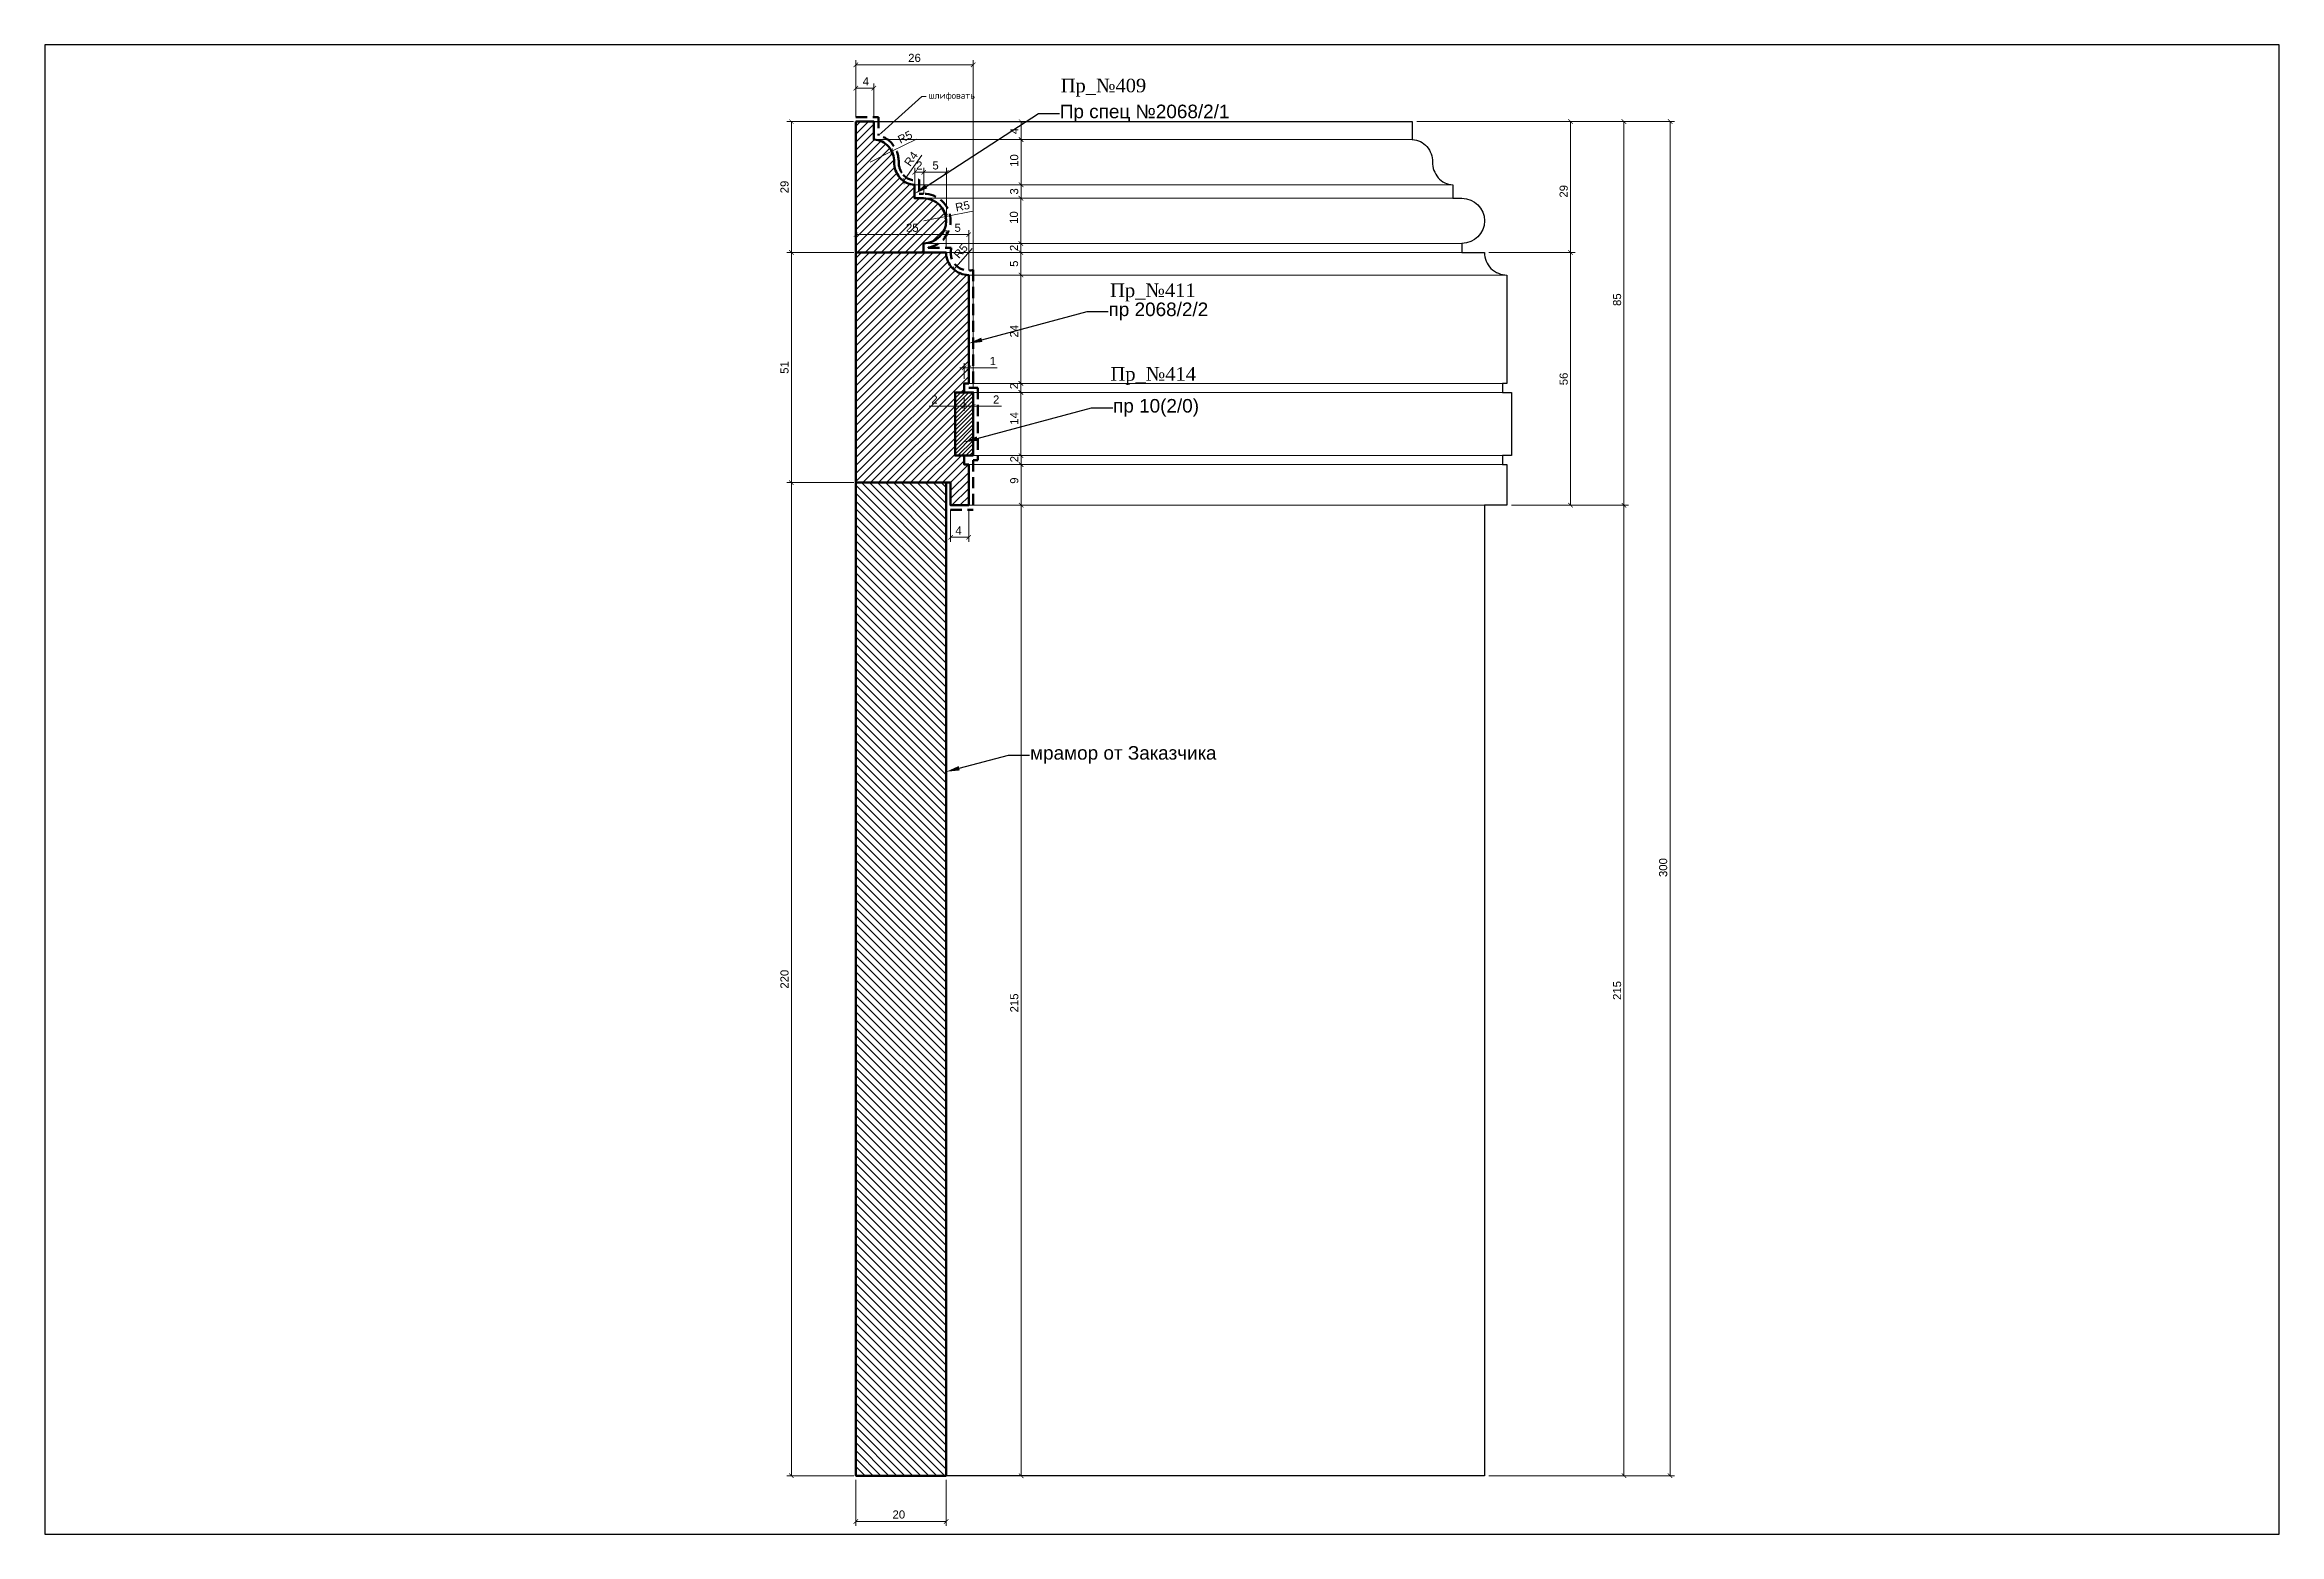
# Model space of a CAD drawing. Header units: inches. Extents: x 232 to 727, y -715 to -385.
import ezdxf
from ezdxf import colors
from ezdxf.entities.mleader import LeaderData, LeaderLine
from ezdxf.math import Vec2, Vec3

# ---------------------------------------------------------------- set-up
doc = ezdxf.new("R2010")
doc.units = ezdxf.units.IN
doc.header["$MEASUREMENT"] = 0
doc.linetypes.add('HIDDEN', pattern=[0.375, 0.25, -0.125])
doc.layers.add('Outside panel', color=7, linetype='Continuous', lineweight=18, true_color=0x7f5e57)
for name, color, linetype, lineweight in [('линия 15', 7, 'Continuous', 15), ('линия 50', 1, 'Continuous', 140), ('служебный слой РАЗМЕРЫ', 7, 'Continuous', 9)]:
    doc.layers.add(name, color=color, linetype=linetype, lineweight=lineweight)
doc.layers.add('размеры в модели', color=7, linetype='Continuous')
doc.styles.add('ELECT', font='times.ttf')
doc.styles.get("Standard").update_dxf_attribs({"font": 'arial.ttf'})
doc.styles.add('ЕСКД профили текст', font='isocpeur.ttf')
doc.dimstyles.new('M_1', dxfattribs={"dimtxt": 1.8, "dimasz": 1, "dimexe": 1, "dimexo": 1, "dimgap": 0.6, "dimtad": 1, "dimdec": 0, "dimdsep": 46, "dimtxsty": 'Standard', "dimblk": 'ARCHTICK', "dimcen": -5, "dimclrd": 7, "dimclre": 7, "dimclrt": 7, "dimadec": 0, "dimazin": 0, "dimtfac": 1, "dimtdec": 0, "dimtmove": 0, "dimatfit": 3, "dimfxl": 1, "dimtolj": 1, "dimtzin": 0, "dimlwd": 5, "dimlwe": 5, "dimarcsym": 0})
pattern_1 = [(45, (-314291.2878, 93901.4679), (-0.8838834765, 0.8838834765), [])]

msp = doc.modelspace()

# ---------------------------------------------------------------- texts
at = {"color": 5, "ltscale": 1000, "style": 'ELECT'}
for s, p in [('Пр_№409', (457.28, -395.15, 6217.22)), ('Пр_№411', (468.23, -440.51, 6217.22)), ('Пр_№414', (468.31, -459.03, 6217.22))]:
    msp.add_text(s, height=3, dxfattribs=at).set_placement(p)

# ---------------------------------------------------------------- blocks, each defined once
blk = doc.blocks.new('_ArchTick')
at = {"color": 0, "linetype": 'ByBlock', "const_width": 0.15}
blk.add_lwpolyline([(-0.5, -0.5), (0.5, 0.5)], dxfattribs=at)
blk = doc.blocks.new('*D36')
at = {"layer": 'Defpoints', "color": 0, "ltscale": 1000, "transparency": 16777216}
for p in [(411.89, -426.69), (411.89, -430.63), (436.89, -435.63)]:
    blk.add_point(p, dxfattribs=at)
at = {"layer": 'линия 15', "color": 7, "lineweight": 5, "ltscale": 1000, "transparency": 16777216}
for p, q in [((411.89, -429.63), (411.89, -425.69)), ((436.89, -434.63), (436.89, -425.69)), ((436.89, -426.69), (411.89, -426.69))]:
    blk.add_line(p, q, dxfattribs=at)
at = {"layer": 'линия 15', "color": 7, "lineweight": 5, "ltscale": 1000, "transparency": 16777216, "rotation": 180}
blk.add_blockref('_ArchTick', (411.89, -426.69), dxfattribs=at)
at = {"layer": 'линия 15', "color": 7, "lineweight": 5, "ltscale": 1000, "transparency": 16777216}
blk.add_blockref('_ArchTick', (436.89, -426.69), dxfattribs=at)
at = {"layer": 'линия 15', "color": 7, "ltscale": 1000, "transparency": 16777216, "insert": (424.39, -425.17), "char_height": 1.8, "attachment_point": 5}
blk.add_mtext('\\A1;25', dxfattribs=at)
blk = doc.blocks.new('*D35')
at = {"layer": 'Defpoints', "color": 0, "ltscale": 1000, "transparency": 16777216}
for p in [(436.89, -426.69), (431.89, -430.66), (436.89, -435.63)]:
    blk.add_point(p, dxfattribs=at)
at = {"layer": 'линия 15', "color": 7, "lineweight": 5, "ltscale": 1000, "transparency": 16777216}
for p, q in [((431.89, -429.66), (431.89, -425.69)), ((436.89, -434.63), (436.89, -425.69)), ((431.89, -426.69), (436.89, -426.69))]:
    blk.add_line(p, q, dxfattribs=at)
at = {"layer": 'линия 15', "color": 7, "lineweight": 5, "ltscale": 1000, "transparency": 16777216, "rotation": 180}
blk.add_blockref('_ArchTick', (431.89, -426.69), dxfattribs=at)
at = {"layer": 'линия 15', "color": 7, "lineweight": 5, "ltscale": 1000, "transparency": 16777216}
blk.add_blockref('_ArchTick', (436.89, -426.69), dxfattribs=at)
at = {"layer": 'линия 15', "color": 7, "ltscale": 1000, "transparency": 16777216, "insert": (434.44, -425.17), "char_height": 1.8, "attachment_point": 5}
blk.add_mtext('\\A1;5', dxfattribs=at)
blk = doc.blocks.new('*D34')
at = {"layer": 'Defpoints', "color": 0, "ltscale": 1000, "transparency": 16777216}
for p in [(435.89, -459.63), (436.89, -456.19), (436.89, -459.63)]:
    blk.add_point(p, dxfattribs=at)
at = {"layer": 'линия 15', "color": 7, "lineweight": 5, "ltscale": 1000, "transparency": 16777216}
for p, q in [((435.89, -458.63), (435.89, -455.19)), ((436.89, -458.63), (436.89, -455.19)), ((435.89, -456.19), (434.89, -456.19)), ((435.89, -456.19), (436.89, -456.19)), ((436.89, -456.19), (443.16, -456.19))]:
    blk.add_line(p, q, dxfattribs=at)
blk.add_blockref('_ArchTick', (435.89, -456.19), dxfattribs=at)
at = {"layer": 'линия 15', "color": 7, "lineweight": 5, "ltscale": 1000, "transparency": 16777216, "rotation": 180}
blk.add_blockref('_ArchTick', (436.89, -456.19), dxfattribs=at)
at = {"layer": 'линия 15', "color": 7, "ltscale": 1000, "transparency": 16777216, "insert": (442.23, -454.68), "char_height": 1.8, "attachment_point": 5}
blk.add_mtext('\\A1;1', dxfattribs=at)
blk = doc.blocks.new('*D33')
at = {"layer": 'Defpoints', "color": 0, "ltscale": 1000, "transparency": 16777216}
for p in [(433.89, -461.63), (433.89, -464.71), (435.89, -461.64)]:
    blk.add_point(p, dxfattribs=at)
at = {"layer": 'линия 15', "color": 7, "lineweight": 5, "ltscale": 1000, "transparency": 16777216}
for p, q in [((428.1, -464.71), (433.89, -464.71)), ((433.89, -462.63), (433.89, -465.71)), ((435.89, -464.71), (433.89, -464.71)), ((435.89, -462.64), (435.89, -465.71))]:
    blk.add_line(p, q, dxfattribs=at)
at = {"layer": 'линия 15', "color": 7, "lineweight": 5, "ltscale": 1000, "transparency": 16777216, "rotation": 180}
blk.add_blockref('_ArchTick', (433.89, -464.71), dxfattribs=at)
at = {"layer": 'линия 15', "color": 7, "lineweight": 5, "ltscale": 1000, "transparency": 16777216}
blk.add_blockref('_ArchTick', (435.89, -464.71), dxfattribs=at)
at = {"layer": 'линия 15', "color": 7, "ltscale": 1000, "transparency": 16777216, "insert": (429.3, -463.21), "char_height": 1.8, "attachment_point": 5}
blk.add_mtext('\\A1;2', dxfattribs=at)
blk = doc.blocks.new('*D32')
at = {"layer": 'Defpoints', "color": 0, "ltscale": 1000, "transparency": 16777216}
for p in [(435.89, -461.63), (437.89, -461.64), (437.89, -464.71)]:
    blk.add_point(p, dxfattribs=at)
at = {"layer": 'линия 15', "color": 7, "lineweight": 5, "ltscale": 1000, "transparency": 16777216}
for p, q in [((435.89, -462.63), (435.89, -465.71)), ((435.89, -464.71), (437.89, -464.71)), ((437.89, -462.64), (437.89, -465.71)), ((437.89, -464.71), (444.16, -464.71))]:
    blk.add_line(p, q, dxfattribs=at)
at = {"layer": 'линия 15', "color": 7, "lineweight": 5, "ltscale": 1000, "transparency": 16777216, "rotation": 180}
blk.add_blockref('_ArchTick', (435.89, -464.71), dxfattribs=at)
at = {"layer": 'линия 15', "color": 7, "lineweight": 5, "ltscale": 1000, "transparency": 16777216}
blk.add_blockref('_ArchTick', (437.89, -464.71), dxfattribs=at)
at = {"layer": 'линия 15', "color": 7, "ltscale": 1000, "transparency": 16777216, "insert": (442.97, -463.21), "char_height": 1.8, "attachment_point": 5}
blk.add_mtext('\\A1;2', dxfattribs=at)
blk = doc.blocks.new('*D31')
at = {"color": 7, "lineweight": 5, "ltscale": 1000, "transparency": 16777216}
for p, q in [((552.13, -430.66), (571.21, -430.66)), ((570.21, -430.66), (570.21, -486.63)), ((557.13, -486.63), (571.21, -486.63))]:
    blk.add_line(p, q, dxfattribs=at)
at = {"layer": 'Defpoints', "color": 0, "ltscale": 1000, "transparency": 16777216}
for p in [(551.13, -430.66), (556.13, -486.63), (570.21, -486.63)]:
    blk.add_point(p, dxfattribs=at)
at = {"color": 7, "lineweight": 5, "ltscale": 1000, "transparency": 16777216}
for p, rotation in [((570.21, -430.66), 90), ((570.21, -486.63), 270)]:
    blk.add_blockref('_ArchTick', p, dxfattribs=dict(at, rotation=rotation))
at = {"color": 7, "ltscale": 1000, "transparency": 16777216, "insert": (568.69, -458.65), "char_height": 1.8, "attachment_point": 5, "rotation": 90}
blk.add_mtext('\\A1;56', dxfattribs=at)
blk = doc.blocks.new('*D30')
at = {"color": 7, "lineweight": 5, "ltscale": 1000, "transparency": 16777216}
for p, q in [((536.14, -401.63), (571.21, -401.63)), ((570.21, -401.63), (570.21, -430.66)), ((552.13, -430.66), (571.21, -430.66))]:
    blk.add_line(p, q, dxfattribs=at)
at = {"layer": 'Defpoints', "color": 0, "ltscale": 1000, "transparency": 16777216}
for p in [(535.14, -401.63), (551.13, -430.66), (570.21, -430.66)]:
    blk.add_point(p, dxfattribs=at)
at = {"color": 7, "lineweight": 5, "ltscale": 1000, "transparency": 16777216}
for p, rotation in [((570.21, -401.63), 90), ((570.21, -430.66), 270)]:
    blk.add_blockref('_ArchTick', p, dxfattribs=dict(at, rotation=rotation))
at = {"color": 7, "ltscale": 1000, "transparency": 16777216, "insert": (568.69, -417.09), "char_height": 1.8, "attachment_point": 5, "rotation": 90}
blk.add_mtext('\\A1;29', dxfattribs=at)
blk = doc.blocks.new('*D29')
at = {"color": 7, "lineweight": 5, "ltscale": 1000, "transparency": 16777216}
for p, q in [((557.13, -486.63), (583.04, -486.63)), ((582.04, -486.63), (582.04, -701.63)), ((552.14, -701.63), (583.04, -701.63))]:
    blk.add_line(p, q, dxfattribs=at)
at = {"layer": 'Defpoints', "color": 0, "ltscale": 1000, "transparency": 16777216}
for p in [(556.13, -486.63), (551.14, -701.63), (582.04, -701.63)]:
    blk.add_point(p, dxfattribs=at)
at = {"color": 7, "lineweight": 5, "ltscale": 1000, "transparency": 16777216}
for p, rotation in [((582.04, -486.63), 90), ((582.04, -701.63), 270)]:
    blk.add_blockref('_ArchTick', p, dxfattribs=dict(at, rotation=rotation))
at = {"color": 7, "ltscale": 1000, "transparency": 16777216, "insert": (580.52, -594.13), "char_height": 1.8, "attachment_point": 5, "rotation": 90}
blk.add_mtext('\\A1;215', dxfattribs=at)
blk = doc.blocks.new('*D28')
at = {"color": 7, "lineweight": 5, "ltscale": 1000, "transparency": 16777216}
for p, q in [((536.14, -401.63), (583.04, -401.63)), ((582.04, -401.63), (582.04, -486.63)), ((557.13, -486.63), (583.04, -486.63))]:
    blk.add_line(p, q, dxfattribs=at)
at = {"layer": 'Defpoints', "color": 0, "ltscale": 1000, "transparency": 16777216}
for p in [(535.14, -401.63), (556.13, -486.63), (582.04, -486.63)]:
    blk.add_point(p, dxfattribs=at)
at = {"color": 7, "lineweight": 5, "ltscale": 1000, "transparency": 16777216}
for p, rotation in [((582.04, -401.63), 90), ((582.04, -486.63), 270)]:
    blk.add_blockref('_ArchTick', p, dxfattribs=dict(at, rotation=rotation))
at = {"color": 7, "ltscale": 1000, "transparency": 16777216, "insert": (580.52, -441.09), "char_height": 1.8, "attachment_point": 5, "rotation": 90}
blk.add_mtext('\\A1;85', dxfattribs=at)
blk = doc.blocks.new('*D27')
at = {"layer": 'Defpoints', "color": 0, "ltscale": 1000, "transparency": 16777216}
for p in [(437.89, -389.06), (411.89, -401.63), (437.89, -461.63)]:
    blk.add_point(p, dxfattribs=at)
at = {"layer": 'размеры в модели', "color": 7, "lineweight": 5, "ltscale": 1000, "transparency": 16777216}
for p, q in [((411.89, -400.63), (411.89, -388.06)), ((411.89, -389.06), (437.89, -389.06)), ((437.89, -460.63), (437.89, -388.06))]:
    blk.add_line(p, q, dxfattribs=at)
at = {"layer": 'размеры в модели', "color": 7, "lineweight": 5, "ltscale": 1000, "transparency": 16777216, "rotation": 180}
blk.add_blockref('_ArchTick', (411.89, -389.06), dxfattribs=at)
at = {"layer": 'размеры в модели', "color": 7, "lineweight": 5, "ltscale": 1000, "transparency": 16777216}
blk.add_blockref('_ArchTick', (437.89, -389.06), dxfattribs=at)
at = {"layer": 'размеры в модели', "color": 7, "ltscale": 1000, "transparency": 16777216, "insert": (424.89, -387.54), "char_height": 1.8, "attachment_point": 5}
blk.add_mtext('\\A1;26', dxfattribs=at)
blk = doc.blocks.new('*D26')
at = {"layer": 'Defpoints', "color": 0, "ltscale": 1000, "transparency": 16777216}
for p in [(412.35, -401.63), (397.61, -430.63), (412.42, -430.63)]:
    blk.add_point(p, dxfattribs=at)
at = {"layer": 'размеры в модели', "color": 7, "lineweight": 5, "ltscale": 1000, "transparency": 16777216}
for p, q in [((411.35, -401.63), (396.61, -401.63)), ((397.61, -401.63), (397.61, -430.63)), ((411.42, -430.63), (396.61, -430.63))]:
    blk.add_line(p, q, dxfattribs=at)
for p, rotation in [((397.61, -401.63), 90), ((397.61, -430.63), 270)]:
    blk.add_blockref('_ArchTick', p, dxfattribs=dict(at, rotation=rotation))
at = {"layer": 'размеры в модели', "color": 7, "ltscale": 1000, "transparency": 16777216, "insert": (396.09, -416.13), "char_height": 1.8, "attachment_point": 5, "rotation": 90}
blk.add_mtext('\\A1;29', dxfattribs=at)
blk = doc.blocks.new('*D25')
at = {"layer": 'Defpoints', "color": 0, "ltscale": 1000, "transparency": 16777216}
for p in [(397.61, -430.63), (412.42, -430.63), (412.42, -481.63)]:
    blk.add_point(p, dxfattribs=at)
at = {"layer": 'размеры в модели', "color": 7, "lineweight": 5, "ltscale": 1000, "transparency": 16777216}
for p, q in [((411.42, -430.63), (396.61, -430.63)), ((397.61, -481.63), (397.61, -430.63)), ((411.42, -481.63), (396.61, -481.63))]:
    blk.add_line(p, q, dxfattribs=at)
for p, rotation in [((397.61, -430.63), 90), ((397.61, -481.63), 270)]:
    blk.add_blockref('_ArchTick', p, dxfattribs=dict(at, rotation=rotation))
at = {"layer": 'размеры в модели', "color": 7, "ltscale": 1000, "transparency": 16777216, "insert": (396.09, -456.13), "char_height": 1.8, "attachment_point": 5, "rotation": 90}
blk.add_mtext('\\A1;51', dxfattribs=at)
blk = doc.blocks.new('*D24')
at = {"layer": 'Defpoints', "color": 0, "ltscale": 1000, "transparency": 16777216}
for p in [(412.42, -481.63), (397.61, -701.63), (412.42, -701.63)]:
    blk.add_point(p, dxfattribs=at)
at = {"layer": 'размеры в модели', "color": 7, "lineweight": 5, "ltscale": 1000, "transparency": 16777216}
for p, q in [((411.42, -481.63), (396.61, -481.63)), ((397.61, -481.63), (397.61, -701.63)), ((411.42, -701.63), (396.61, -701.63))]:
    blk.add_line(p, q, dxfattribs=at)
for p, rotation in [((397.61, -481.63), 90), ((397.61, -701.63), 270)]:
    blk.add_blockref('_ArchTick', p, dxfattribs=dict(at, rotation=rotation))
at = {"layer": 'размеры в модели', "color": 7, "ltscale": 1000, "transparency": 16777216, "insert": (396.09, -591.63), "char_height": 1.8, "attachment_point": 5, "rotation": 90}
blk.add_mtext('\\A1;220', dxfattribs=at)
blk = doc.blocks.new('*D23')
at = {"layer": 'Defpoints', "color": 0, "ltscale": 1000, "transparency": 16777216}
for p in [(411.88, -701.56), (431.9, -701.56), (431.9, -711.75)]:
    blk.add_point(p, dxfattribs=at)
at = {"layer": 'размеры в модели', "color": 7, "lineweight": 5, "ltscale": 1000, "transparency": 16777216}
for p, q in [((411.88, -702.56), (411.88, -712.75)), ((431.9, -702.56), (431.9, -712.75)), ((411.88, -711.75), (431.9, -711.75))]:
    blk.add_line(p, q, dxfattribs=at)
at = {"layer": 'размеры в модели', "color": 7, "lineweight": 5, "ltscale": 1000, "transparency": 16777216, "rotation": 180}
blk.add_blockref('_ArchTick', (411.88, -711.75), dxfattribs=at)
at = {"layer": 'размеры в модели', "color": 7, "lineweight": 5, "ltscale": 1000, "transparency": 16777216}
blk.add_blockref('_ArchTick', (431.9, -711.75), dxfattribs=at)
at = {"layer": 'размеры в модели', "color": 7, "ltscale": 1000, "transparency": 16777216, "insert": (421.41, -710.23), "char_height": 1.8, "attachment_point": 5}
blk.add_mtext('\\A1;20', dxfattribs=at)
blk = doc.blocks.new('*D22')
at = {"color": 7, "lineweight": 5, "ltscale": 1000, "transparency": 16777216}
for p, q in [((536.14, -401.63), (593.25, -401.63)), ((592.25, -401.63), (592.25, -701.63)), ((552.14, -701.63), (593.25, -701.63))]:
    blk.add_line(p, q, dxfattribs=at)
at = {"layer": 'Defpoints', "color": 0, "ltscale": 1000, "transparency": 16777216}
for p in [(535.14, -401.63), (551.14, -701.63), (592.25, -701.63)]:
    blk.add_point(p, dxfattribs=at)
at = {"color": 7, "lineweight": 5, "ltscale": 1000, "transparency": 16777216}
for p, rotation in [((592.25, -401.63), 90), ((592.25, -701.63), 270)]:
    blk.add_blockref('_ArchTick', p, dxfattribs=dict(at, rotation=rotation))
at = {"color": 7, "ltscale": 1000, "transparency": 16777216, "insert": (590.73, -566.9), "char_height": 1.8, "attachment_point": 5, "rotation": 90}
blk.add_mtext('\\A1;300', dxfattribs=at)
blk = doc.blocks.new('*D21')
at = {"layer": 'Defpoints', "color": 0, "ltscale": 1000, "transparency": 16777216}
for p in [(436.89, -486.63), (431.89, -701.63), (448.51, -701.63)]:
    blk.add_point(p, dxfattribs=at)
at = {"layer": 'размеры в модели', "color": 7, "lineweight": 5, "ltscale": 1000, "transparency": 16777216}
for p, q in [((437.89, -486.63), (449.51, -486.63)), ((448.51, -486.63), (448.51, -701.63)), ((432.89, -701.63), (449.51, -701.63))]:
    blk.add_line(p, q, dxfattribs=at)
for p, rotation in [((448.51, -486.63), 90), ((448.51, -701.63), 270)]:
    blk.add_blockref('_ArchTick', p, dxfattribs=dict(at, rotation=rotation))
at = {"layer": 'размеры в модели', "color": 7, "ltscale": 1000, "transparency": 16777216, "insert": (446.99, -596.89), "char_height": 1.8, "attachment_point": 5, "rotation": 90}
blk.add_mtext('\\A1;215', dxfattribs=at)
blk = doc.blocks.new('*D20')
at = {"layer": 'Defpoints', "color": 0, "ltscale": 1000, "transparency": 16777216}
for p in [(432.89, -486.63), (436.89, -486.63), (436.89, -493.72)]:
    blk.add_point(p, dxfattribs=at)
at = {"layer": 'размеры в модели', "color": 7, "lineweight": 5, "ltscale": 1000, "transparency": 16777216}
for p, q in [((432.89, -487.63), (432.89, -494.72)), ((436.89, -487.63), (436.89, -494.72)), ((432.89, -493.72), (436.89, -493.72))]:
    blk.add_line(p, q, dxfattribs=at)
at = {"layer": 'размеры в модели', "color": 7, "lineweight": 5, "ltscale": 1000, "transparency": 16777216, "rotation": 180}
blk.add_blockref('_ArchTick', (432.89, -493.72), dxfattribs=at)
at = {"layer": 'размеры в модели', "color": 7, "lineweight": 5, "ltscale": 1000, "transparency": 16777216}
blk.add_blockref('_ArchTick', (436.89, -493.72), dxfattribs=at)
at = {"layer": 'размеры в модели', "color": 7, "ltscale": 1000, "transparency": 16777216, "insert": (434.64, -492.22), "char_height": 1.8, "attachment_point": 5}
blk.add_mtext('\\A1;4', dxfattribs=at)
blk = doc.blocks.new('*D19')
at = {"layer": 'Defpoints', "color": 0, "ltscale": 1000, "transparency": 16777216}
for p in [(436.89, -477.63), (436.89, -486.63), (448.51, -486.63)]:
    blk.add_point(p, dxfattribs=at)
at = {"layer": 'размеры в модели', "color": 7, "lineweight": 5, "ltscale": 1000, "transparency": 16777216}
for p, q in [((437.89, -477.63), (449.51, -477.63)), ((448.51, -477.63), (448.51, -486.63)), ((437.89, -486.63), (449.51, -486.63))]:
    blk.add_line(p, q, dxfattribs=at)
for p, rotation in [((448.51, -477.63), 90), ((448.51, -486.63), 270)]:
    blk.add_blockref('_ArchTick', p, dxfattribs=dict(at, rotation=rotation))
at = {"layer": 'размеры в модели', "color": 7, "ltscale": 1000, "transparency": 16777216, "insert": (446.99, -481.18), "char_height": 1.8, "attachment_point": 5, "rotation": 90}
blk.add_mtext('\\A1;9', dxfattribs=at)
blk = doc.blocks.new('*D18')
at = {"layer": 'Defpoints', "color": 0, "ltscale": 1000, "transparency": 16777216}
for p in [(436.89, -477.63), (437.89, -475.63), (448.48, -477.63)]:
    blk.add_point(p, dxfattribs=at)
at = {"layer": 'размеры в модели', "color": 7, "lineweight": 5, "ltscale": 1000, "transparency": 16777216}
for p, q in [((437.89, -477.63), (449.48, -477.63)), ((438.89, -475.63), (449.48, -475.63)), ((448.48, -475.63), (448.48, -477.63))]:
    blk.add_line(p, q, dxfattribs=at)
for p, rotation in [((448.48, -475.63), 90), ((448.48, -477.63), 270)]:
    blk.add_blockref('_ArchTick', p, dxfattribs=dict(at, rotation=rotation))
at = {"layer": 'размеры в модели', "color": 7, "ltscale": 1000, "transparency": 16777216, "insert": (446.98, -476.42), "char_height": 1.8, "attachment_point": 5, "rotation": 90}
blk.add_mtext('\\A1;2', dxfattribs=at)
blk = doc.blocks.new('*D17')
at = {"layer": 'Defpoints', "color": 0, "ltscale": 1000, "transparency": 16777216}
for p in [(437.89, -461.63), (437.89, -475.63), (448.47, -475.63)]:
    blk.add_point(p, dxfattribs=at)
at = {"layer": 'размеры в модели', "color": 7, "lineweight": 5, "ltscale": 1000, "transparency": 16777216}
for p, q in [((438.89, -461.63), (449.47, -461.63)), ((448.47, -461.63), (448.47, -475.63)), ((438.89, -475.63), (449.47, -475.63))]:
    blk.add_line(p, q, dxfattribs=at)
for p, rotation in [((448.47, -461.63), 90), ((448.47, -475.63), 270)]:
    blk.add_blockref('_ArchTick', p, dxfattribs=dict(at, rotation=rotation))
at = {"layer": 'размеры в модели', "color": 7, "ltscale": 1000, "transparency": 16777216, "insert": (446.97, -467.4), "char_height": 1.8, "attachment_point": 5, "rotation": 90}
blk.add_mtext('\\A1;14', dxfattribs=at)
blk = doc.blocks.new('*D16')
at = {"layer": 'Defpoints', "color": 0, "ltscale": 1000, "transparency": 16777216}
for p in [(436.89, -459.63), (437.89, -461.63), (448.43, -461.63)]:
    blk.add_point(p, dxfattribs=at)
at = {"layer": 'размеры в модели', "color": 7, "lineweight": 5, "ltscale": 1000, "transparency": 16777216}
for p, q in [((437.89, -459.63), (449.43, -459.63)), ((448.43, -459.63), (448.43, -461.63)), ((438.89, -461.63), (449.43, -461.63))]:
    blk.add_line(p, q, dxfattribs=at)
for p, rotation in [((448.43, -459.63), 90), ((448.43, -461.63), 270)]:
    blk.add_blockref('_ArchTick', p, dxfattribs=dict(at, rotation=rotation))
at = {"layer": 'размеры в модели', "color": 7, "ltscale": 1000, "transparency": 16777216, "insert": (446.93, -460.23), "char_height": 1.8, "attachment_point": 5, "rotation": 90}
blk.add_mtext('\\A1;2', dxfattribs=at)
blk = doc.blocks.new('*D15')
at = {"layer": 'Defpoints', "color": 0, "ltscale": 1000, "transparency": 16777216}
for p in [(436.86, -435.63), (436.89, -459.63), (448.45, -459.63)]:
    blk.add_point(p, dxfattribs=at)
at = {"layer": 'размеры в модели', "color": 7, "lineweight": 5, "ltscale": 1000, "transparency": 16777216}
for p, q in [((437.86, -435.63), (449.45, -435.63)), ((448.45, -435.63), (448.45, -459.63)), ((437.89, -459.63), (449.45, -459.63))]:
    blk.add_line(p, q, dxfattribs=at)
for p, rotation in [((448.45, -435.63), 90), ((448.45, -459.63), 270)]:
    blk.add_blockref('_ArchTick', p, dxfattribs=dict(at, rotation=rotation))
at = {"layer": 'размеры в модели', "color": 7, "ltscale": 1000, "transparency": 16777216, "insert": (446.95, -448.07), "char_height": 1.8, "attachment_point": 5, "rotation": 90}
blk.add_mtext('\\A1;24', dxfattribs=at)
blk = doc.blocks.new('*D14')
at = {"layer": 'Defpoints', "color": 0, "ltscale": 1000, "transparency": 16777216}
for p in [(426.94, -430.63), (436.86, -435.63), (448.45, -435.63)]:
    blk.add_point(p, dxfattribs=at)
at = {"layer": 'размеры в модели', "color": 7, "lineweight": 5, "ltscale": 1000, "transparency": 16777216}
for p, q in [((427.94, -430.63), (449.45, -430.63)), ((448.45, -430.63), (448.45, -435.63)), ((437.86, -435.63), (449.45, -435.63))]:
    blk.add_line(p, q, dxfattribs=at)
for p, rotation in [((448.45, -430.63), 90), ((448.45, -435.63), 270)]:
    blk.add_blockref('_ArchTick', p, dxfattribs=dict(at, rotation=rotation))
at = {"layer": 'размеры в модели', "color": 7, "ltscale": 1000, "transparency": 16777216, "insert": (446.94, -433.13), "char_height": 1.8, "attachment_point": 5, "rotation": 90}
blk.add_mtext('\\A1;5', dxfattribs=at)
blk = doc.blocks.new('*D13')
at = {"layer": 'Defpoints', "color": 0, "ltscale": 1000, "transparency": 16777216}
for p in [(426.9, -430.63), (426.94, -428.63), (448.43, -430.63)]:
    blk.add_point(p, dxfattribs=at)
at = {"layer": 'размеры в модели', "color": 7, "lineweight": 5, "ltscale": 1000, "transparency": 16777216}
for p, q in [((427.9, -430.63), (449.43, -430.63)), ((427.94, -428.63), (449.43, -428.63)), ((448.43, -428.63), (448.43, -430.63))]:
    blk.add_line(p, q, dxfattribs=at)
for p, rotation in [((448.43, -428.63), 90), ((448.43, -430.63), 270)]:
    blk.add_blockref('_ArchTick', p, dxfattribs=dict(at, rotation=rotation))
at = {"layer": 'размеры в модели', "color": 7, "ltscale": 1000, "transparency": 16777216, "insert": (446.92, -429.63), "char_height": 1.8, "attachment_point": 5, "rotation": 90}
blk.add_mtext('\\A1;2', dxfattribs=at)
blk = doc.blocks.new('*D12')
at = {"layer": 'Defpoints', "color": 0, "ltscale": 1000, "transparency": 16777216}
for p in [(431.94, -412.88), (426.94, -418.63), (431.94, -423.63)]:
    blk.add_point(p, dxfattribs=at)
at = {"layer": 'размеры в модели', "color": 7, "lineweight": 5, "ltscale": 1000, "transparency": 16777216}
for p, q in [((426.94, -417.63), (426.94, -411.88)), ((426.94, -412.88), (431.94, -412.88)), ((431.94, -422.63), (431.94, -411.88))]:
    blk.add_line(p, q, dxfattribs=at)
at = {"layer": 'размеры в модели', "color": 7, "lineweight": 5, "ltscale": 1000, "transparency": 16777216, "rotation": 180}
blk.add_blockref('_ArchTick', (426.94, -412.88), dxfattribs=at)
at = {"layer": 'размеры в модели', "color": 7, "lineweight": 5, "ltscale": 1000, "transparency": 16777216}
blk.add_blockref('_ArchTick', (431.94, -412.88), dxfattribs=at)
at = {"layer": 'размеры в модели', "color": 7, "ltscale": 1000, "transparency": 16777216, "insert": (429.55, -411.36), "char_height": 1.8, "attachment_point": 5}
blk.add_mtext('\\A1;5', dxfattribs=at)
blk = doc.blocks.new('*D11')
at = {"layer": 'Defpoints', "color": 0, "ltscale": 1000, "transparency": 16777216}
for p in [(426.94, -412.88), (424.94, -418.63), (426.94, -418.63)]:
    blk.add_point(p, dxfattribs=at)
at = {"layer": 'размеры в модели', "color": 7, "lineweight": 5, "ltscale": 1000, "transparency": 16777216}
for p, q in [((424.94, -417.63), (424.94, -411.88)), ((424.94, -412.88), (426.94, -412.88)), ((426.94, -417.63), (426.94, -411.88))]:
    blk.add_line(p, q, dxfattribs=at)
at = {"layer": 'размеры в модели', "color": 7, "lineweight": 5, "ltscale": 1000, "transparency": 16777216, "rotation": 180}
blk.add_blockref('_ArchTick', (424.94, -412.88), dxfattribs=at)
at = {"layer": 'размеры в модели', "color": 7, "lineweight": 5, "ltscale": 1000, "transparency": 16777216}
blk.add_blockref('_ArchTick', (426.94, -412.88), dxfattribs=at)
at = {"layer": 'размеры в модели', "color": 7, "ltscale": 1000, "transparency": 16777216, "insert": (425.94, -411.38), "char_height": 1.8, "attachment_point": 5}
blk.add_mtext('\\A1;2', dxfattribs=at)
blk = doc.blocks.new('*D10')
at = {"layer": 'Defpoints', "color": 0, "ltscale": 1000, "transparency": 16777216}
for p in [(424.94, -418.63), (426.94, -428.63), (448.43, -428.63)]:
    blk.add_point(p, dxfattribs=at)
at = {"layer": 'размеры в модели', "color": 7, "lineweight": 5, "ltscale": 1000, "transparency": 16777216}
for p, q in [((425.94, -418.63), (449.43, -418.63)), ((448.43, -418.63), (448.43, -428.63)), ((427.94, -428.63), (449.43, -428.63))]:
    blk.add_line(p, q, dxfattribs=at)
for p, rotation in [((448.43, -418.63), 90), ((448.43, -428.63), 270)]:
    blk.add_blockref('_ArchTick', p, dxfattribs=dict(at, rotation=rotation))
at = {"layer": 'размеры в модели', "color": 7, "ltscale": 1000, "transparency": 16777216, "insert": (446.91, -422.91), "char_height": 1.8, "attachment_point": 5, "rotation": 90}
blk.add_mtext('\\A1;10', dxfattribs=at)
blk = doc.blocks.new('*D9')
at = {"layer": 'Defpoints', "color": 0, "ltscale": 1000, "transparency": 16777216}
for p in [(424.94, -415.63), (424.94, -418.63), (448.49, -418.63)]:
    blk.add_point(p, dxfattribs=at)
at = {"layer": 'размеры в модели', "color": 7, "lineweight": 5, "ltscale": 1000, "transparency": 16777216}
for p, q in [((425.94, -415.63), (449.49, -415.63)), ((448.49, -415.63), (448.49, -418.63)), ((425.94, -418.63), (449.49, -418.63))]:
    blk.add_line(p, q, dxfattribs=at)
for p, rotation in [((448.49, -415.63), 90), ((448.49, -418.63), 270)]:
    blk.add_blockref('_ArchTick', p, dxfattribs=dict(at, rotation=rotation))
at = {"layer": 'размеры в модели', "color": 7, "ltscale": 1000, "transparency": 16777216, "insert": (446.97, -417.11), "char_height": 1.8, "attachment_point": 5, "rotation": 90}
blk.add_mtext('\\A1;3', dxfattribs=at)
blk = doc.blocks.new('*D8')
at = {"layer": 'Defpoints', "color": 0, "ltscale": 1000, "transparency": 16777216}
for p in [(415.89, -405.63), (424.94, -415.63), (448.5, -415.63)]:
    blk.add_point(p, dxfattribs=at)
at = {"layer": 'размеры в модели', "color": 7, "lineweight": 5, "ltscale": 1000, "transparency": 16777216}
for p, q in [((416.89, -405.63), (449.5, -405.63)), ((448.5, -405.63), (448.5, -415.63)), ((425.94, -415.63), (449.5, -415.63))]:
    blk.add_line(p, q, dxfattribs=at)
for p, rotation in [((448.5, -405.63), 90), ((448.5, -415.63), 270)]:
    blk.add_blockref('_ArchTick', p, dxfattribs=dict(at, rotation=rotation))
at = {"layer": 'размеры в модели', "color": 7, "ltscale": 1000, "transparency": 16777216, "insert": (446.98, -410.28), "char_height": 1.8, "attachment_point": 5, "rotation": 90}
blk.add_mtext('\\A1;10', dxfattribs=at)
blk = doc.blocks.new('*D7')
at = {"layer": 'Defpoints', "color": 0, "ltscale": 1000, "transparency": 16777216}
for p in [(415.89, -401.63), (415.89, -405.63), (448.48, -401.63)]:
    blk.add_point(p, dxfattribs=at)
at = {"layer": 'размеры в модели', "color": 7, "lineweight": 5, "ltscale": 1000, "transparency": 16777216}
for p, q in [((416.89, -401.63), (449.48, -401.63)), ((416.89, -405.63), (449.48, -405.63)), ((448.48, -405.63), (448.48, -401.63))]:
    blk.add_line(p, q, dxfattribs=at)
for p, rotation in [((448.48, -401.63), 90), ((448.48, -405.63), 270)]:
    blk.add_blockref('_ArchTick', p, dxfattribs=dict(at, rotation=rotation))
at = {"layer": 'размеры в модели', "color": 7, "ltscale": 1000, "transparency": 16777216, "insert": (446.98, -403.72), "char_height": 1.8, "attachment_point": 5, "rotation": 90}
blk.add_mtext('\\A1;4', dxfattribs=at)
blk = doc.blocks.new('*D6')
at = {"layer": 'Defpoints', "color": 0, "ltscale": 1000, "transparency": 16777216}
for p in [(415.89, -394.24), (411.89, -401.63), (415.89, -401.63)]:
    blk.add_point(p, dxfattribs=at)
at = {"layer": 'размеры в модели', "color": 7, "lineweight": 5, "ltscale": 1000, "transparency": 16777216}
for p, q in [((411.89, -400.63), (411.89, -393.24)), ((411.89, -394.24), (415.89, -394.24)), ((415.89, -400.63), (415.89, -393.24))]:
    blk.add_line(p, q, dxfattribs=at)
at = {"layer": 'размеры в модели', "color": 7, "lineweight": 5, "ltscale": 1000, "transparency": 16777216, "rotation": 180}
blk.add_blockref('_ArchTick', (411.89, -394.24), dxfattribs=at)
at = {"layer": 'размеры в модели', "color": 7, "lineweight": 5, "ltscale": 1000, "transparency": 16777216}
blk.add_blockref('_ArchTick', (415.89, -394.24), dxfattribs=at)
at = {"layer": 'размеры в модели', "color": 7, "ltscale": 1000, "transparency": 16777216, "insert": (414.09, -392.74), "char_height": 1.8, "attachment_point": 5}
blk.add_mtext('\\A1;4', dxfattribs=at)
blk = doc.blocks.new('*D5')
at = {"layer": 'Defpoints', "color": 0, "ltscale": 1000, "transparency": 16777216}
for p in [(422.48, -414.86), (424.94, -411.33)]:
    blk.add_point(p, dxfattribs=at)
at = {"layer": 'размеры в модели', "color": 7, "lineweight": 5, "ltscale": 1000, "transparency": 16777216}
blk.add_line((426.53, -409.07), (422.48, -414.86), dxfattribs=at)
at = {"layer": 'размеры в модели', "color": 7, "lineweight": 5, "ltscale": 1000, "transparency": 16777216, "rotation": 235.0181728214642}
blk.add_blockref('_ArchTick', (422.48, -414.86), dxfattribs=at)
at = {"layer": 'размеры в модели', "color": 7, "ltscale": 1000, "transparency": 16777216, "insert": (424.12, -409.89), "char_height": 1.8, "attachment_point": 5, "rotation": 55.0182}
blk.add_mtext('\\A1;R4', dxfattribs=at)
blk = doc.blocks.new('*D4')
at = {"layer": 'Defpoints', "color": 0, "ltscale": 1000, "transparency": 16777216}
for p in [(415.08, -410.6), (419.84, -408.23)]:
    blk.add_point(p, dxfattribs=at)
at = {"layer": 'размеры в модели', "color": 7, "lineweight": 5, "ltscale": 1000, "transparency": 16777216}
for p in [(425.31, -405.5), (415.08, -410.6)]:
    blk.add_line(p, (419.84, -408.23), dxfattribs=at)
at = {"layer": 'размеры в модели', "color": 7, "lineweight": 5, "ltscale": 1000, "transparency": 16777216, "rotation": 206.4621746565497}
blk.add_blockref('_ArchTick', (419.84, -408.23), dxfattribs=at)
at = {"layer": 'размеры в модели', "color": 7, "ltscale": 1000, "transparency": 16777216, "insert": (422.79, -405.07), "char_height": 1.8, "attachment_point": 5, "rotation": 26.4622}
blk.add_mtext('\\A1;R5', dxfattribs=at)
blk = doc.blocks.new('*D3')
at = {"layer": 'Defpoints', "color": 0, "ltscale": 1000, "transparency": 16777216}
for p in [(426.94, -423.63), (431.85, -422.66)]:
    blk.add_point(p, dxfattribs=at)
at = {"layer": 'размеры в модели', "color": 7, "lineweight": 5, "ltscale": 1000, "transparency": 16777216}
for p in [(426.94, -423.63), (437.84, -421.46)]:
    blk.add_line(p, (431.85, -422.66), dxfattribs=at)
at = {"layer": 'размеры в модели', "color": 7, "lineweight": 5, "ltscale": 1000, "transparency": 16777216, "rotation": 191.2701391534822}
blk.add_blockref('_ArchTick', (431.85, -422.66), dxfattribs=at)
at = {"layer": 'размеры в модели', "color": 7, "ltscale": 1000, "transparency": 16777216, "insert": (435.53, -420.38), "char_height": 1.8, "attachment_point": 5, "rotation": 11.2701}
blk.add_mtext('\\A1;R5', dxfattribs=at)
blk = doc.blocks.new('*D2')
at = {"layer": 'Defpoints', "color": 0, "ltscale": 1000, "transparency": 16777216}
for p in [(436.89, -430.63), (433.6, -434.39)]:
    blk.add_point(p, dxfattribs=at)
at = {"layer": 'размеры в модели', "color": 7, "lineweight": 5, "ltscale": 1000, "transparency": 16777216}
blk.add_line((437.63, -429.79), (433.6, -434.39), dxfattribs=at)
at = {"layer": 'размеры в модели', "color": 7, "lineweight": 5, "ltscale": 1000, "transparency": 16777216, "rotation": 228.7828276768843}
blk.add_blockref('_ArchTick', (433.6, -434.39), dxfattribs=at)
at = {"layer": 'размеры в модели', "color": 7, "ltscale": 1000, "transparency": 16777216, "insert": (435.13, -430.34), "char_height": 1.8, "attachment_point": 5, "rotation": 48.7828}
blk.add_mtext('\\A1;R5', dxfattribs=at)

# ---------------------------------------------------------------- dimensions: what is measured, and where the dimension line sits
at = {"color": 7, "ltscale": 1000}
for base, p2, picture, middle in [((570.21, -430.66), (551.13, -430.66), '*D30', (570.21, -417.09)), ((582.04, -486.63), (556.13, -486.63), '*D28', (582.04, -441.09))]:
    dim = msp.add_linear_dim(base=base, p1=(535.14, -401.63), p2=p2, angle=90, dimstyle='M_1', dxfattribs=at)
    dim.commit()
    dim.dimension.update_dxf_attribs({"geometry": picture, "text_midpoint": middle, "dimtype": 128})
at = {"color": 5, "ltscale": 1000}
dim = msp.add_linear_dim(base=(592.25, -701.63), p1=(535.14, -401.63), p2=(551.14, -701.63), angle=90, dimstyle='M_1', dxfattribs=at)
dim.commit()
dim.dimension.update_dxf_attribs({"geometry": '*D22', "text_midpoint": (592.25, -566.9), "dimtype": 128})
at = {"color": 7, "ltscale": 1000}
for base, p1, p2, picture, middle in [((570.21, -486.63), (551.13, -430.66), (556.13, -486.63), '*D31', (568.69, -458.65)), ((582.04, -701.63), (556.13, -486.63), (551.14, -701.63), '*D29', (580.52, -594.13))]:
    dim = msp.add_linear_dim(base=base, p1=p1, p2=p2, angle=90, dimstyle='M_1', dxfattribs=at)
    dim.commit()
    dim.dimension.update_dxf_attribs({"geometry": picture, "text_midpoint": middle})
at = {"layer": 'линия 15', "color": 7, "ltscale": 1000}
dim = msp.add_linear_dim(base=(411.89, -426.69), p1=(436.89, -435.63), p2=(411.89, -430.63), dimstyle='M_1', dxfattribs=at)
dim.commit()
dim.dimension.update_dxf_attribs({"geometry": '*D36', "text_midpoint": (424.39, -425.17)})
for base, p1, p2, picture, middle in [((436.89, -426.69), (431.89, -430.66), (436.89, -435.63), '*D35', (434.44, -426.69)), ((436.89, -456.19), (435.89, -459.63), (436.89, -459.63), '*D34', (442.23, -456.19)), ((433.89, -464.71), (435.89, -461.64), (433.89, -461.63), '*D33', (429.3, -464.51)), ((437.89, -464.71), (435.89, -461.63), (437.89, -461.64), '*D32', (442.97, -464.71))]:
    dim = msp.add_linear_dim(base=base, p1=p1, p2=p2, dimstyle='M_1', dxfattribs=at)
    dim.commit()
    dim.dimension.update_dxf_attribs({"geometry": picture, "text_midpoint": middle, "dimtype": 128})
at = {"layer": 'размеры в модели', "color": 5, "ltscale": 1000}
dim = msp.add_linear_dim(base=(437.89, -389.06), p1=(411.89, -401.63), p2=(437.89, -461.63), dimstyle='M_1', dxfattribs=at)
dim.commit()
dim.dimension.update_dxf_attribs({"geometry": '*D27', "text_midpoint": (424.89, -387.54)})
for base, p1, p2, picture, middle in [((415.89, -394.24), (411.89, -401.63), (415.89, -401.63), '*D6', (414.09, -394.24)), ((426.94, -412.88), (424.94, -418.63), (426.94, -418.63), '*D11', (425.94, -412.88)), ((431.94, -412.88), (426.94, -418.63), (431.94, -423.63), '*D12', (429.55, -412.88)), ((436.89, -493.72), (432.89, -486.63), (436.89, -486.63), '*D20', (434.64, -493.72)), ((431.9, -711.75), (411.88, -701.56), (431.9, -701.56), '*D23', (421.41, -711.75))]:
    dim = msp.add_linear_dim(base=base, p1=p1, p2=p2, dimstyle='M_1', dxfattribs=at)
    dim.commit()
    dim.dimension.update_dxf_attribs({"geometry": picture, "text_midpoint": middle, "dimtype": 128})
for base, p1, p2, picture, middle in [((397.61, -430.63), (412.35, -401.63), (412.42, -430.63), '*D26', (397.61, -416.13)), ((448.48, -401.63), (415.89, -405.63), (415.89, -401.63), '*D7', (448.48, -403.72)), ((448.5, -415.63), (415.89, -405.63), (424.94, -415.63), '*D8', (448.5, -410.28)), ((448.49, -418.63), (424.94, -415.63), (424.94, -418.63), '*D9', (448.49, -417.11)), ((448.43, -428.63), (424.94, -418.63), (426.94, -428.63), '*D10', (448.43, -422.91)), ((397.61, -430.63), (412.42, -481.63), (412.42, -430.63), '*D25', (397.61, -456.13)), ((448.43, -430.63), (426.94, -428.63), (426.9, -430.63), '*D13', (448.43, -429.63)), ((448.45, -435.63), (426.94, -430.63), (436.86, -435.63), '*D14', (448.45, -433.13)), ((448.45, -459.63), (436.86, -435.63), (436.89, -459.63), '*D15', (448.45, -448.07)), ((448.43, -461.63), (436.89, -459.63), (437.89, -461.63), '*D16', (448.43, -460.23)), ((448.47, -475.63), (437.89, -461.63), (437.89, -475.63), '*D17', (448.47, -467.4)), ((448.48, -477.63), (437.89, -475.63), (436.89, -477.63), '*D18', (448.48, -476.42)), ((448.51, -486.63), (436.89, -477.63), (436.89, -486.63), '*D19', (448.51, -481.18)), ((448.51, -701.63), (436.89, -486.63), (431.89, -701.63), '*D21', (448.51, -596.89))]:
    dim = msp.add_linear_dim(base=base, p1=p1, p2=p2, angle=90, dimstyle='M_1', dxfattribs=at)
    dim.commit()
    dim.dimension.update_dxf_attribs({"geometry": picture, "text_midpoint": middle, "dimtype": 128})
for center, mpoint, picture, middle in [((415.08, -410.6), (419.84, -408.23), '*D4', (422.79, -405.07)), ((426.94, -423.63), (431.85, -422.66), '*D3', (435.53, -420.38))]:
    dim = msp.add_radius_dim(center=center, mpoint=mpoint, dimstyle='M_1', dxfattribs=at)
    dim.commit()
    dim.dimension.update_dxf_attribs({"geometry": picture, "text_midpoint": middle})
for center, mpoint, picture, middle in [((424.94, -411.33), (422.48, -414.86), '*D5', (425.35, -410.75)), ((436.89, -430.63), (433.6, -434.39), '*D2', (436.27, -431.34))]:
    dim = msp.add_radius_dim(center=center, mpoint=mpoint, dimstyle='M_1', dxfattribs=at)
    dim.commit()
    dim.dimension.update_dxf_attribs({"geometry": picture, "text_midpoint": middle, "dimtype": 132})
dim = msp.add_linear_dim(base=(397.61, -701.63), p1=(412.42, -481.63), p2=(412.42, -701.63), angle=90, dimstyle='M_1', dxfattribs=at)
dim.commit()
dim.dimension.update_dxf_attribs({"geometry": '*D24', "text_midpoint": (396.09, -591.63)})

# ---------------------------------------------------------------- hatches: boundary and pattern name
at = {"layer": 'Outside panel', "ltscale": 1000}
h = msp.add_hatch(dxfattribs=at)
h.set_pattern_fill('ANSI31', color=256, scale=10)
h.set_pattern_definition([(45, (-314016.9228, 90934.6674), (-0.8838834765, 0.8838834765), [])])
h.paths.add_polyline_path([(424.89, -415.63, -0.220467), (421.63, -414.07, -0.17915), (420.39, -410.6, 0.175789), (419.16, -407.19, 0.220477), (415.89, -405.63), (415.89, -401.63), (411.89, -401.63), (411.89, -430.63), (426.89, -430.63), (426.89, -428.63, 0.999984), (426.89, -418.63), (424.89, -418.63)])
h = msp.add_hatch(dxfattribs=at)
h.set_pattern_fill('ANSI31', color=256, scale=10)
h.set_pattern_definition(pattern_1)
h.paths.add_polyline_path([(411.89, -481.63), (432.89, -481.63), (432.89, -486.63), (436.89, -486.63), (436.89, -477.63), (435.89, -477.63), (435.89, -475.63), (433.89, -475.63), (433.89, -461.63), (435.89, -461.63), (435.89, -459.63), (436.89, -459.63), (436.89, -435.63, -0.417667), (431.89, -430.63), (411.89, -430.63)])
h = msp.add_hatch(dxfattribs=at)
h.set_pattern_fill('ANSI31', color=256, scale=10)
h.set_pattern_definition(pattern_1)
h.paths.add_polyline_path([(437.89, -461.63), (433.89, -461.63), (433.89, -475.63), (435.89, -475.63), (437.89, -475.63)])
h = msp.add_hatch(dxfattribs=at)
h.set_pattern_fill('ANSI31', color=256, scale=10)
h.set_pattern_definition([(45, (-309758.1404, 93796.794), (-0.8838834765, 0.8838834765), [])])
h.paths.add_polyline_path([(437.89, -461.64), (433.89, -461.64), (433.89, -475.64), (437.89, -475.64)])
at = {"layer": 'Outside panel', "ltscale": 1000, "true_color": 0x136734}
h = msp.add_hatch(dxfattribs=at)
h.set_pattern_fill('ANSI31', color=116, scale=10, angle=90)
h.set_pattern_definition([(135, (-309983.135, 95155.6936), (-0.8838834765, -0.8838834765), [])])
h.paths.add_polyline_path([(411.89, -701.63), (431.89, -701.63), (431.89, -481.63), (411.89, -481.63)])

# ---------------------------------------------------------------- linework, layer by layer
at = {"color": 7, "lineweight": 15, "ltscale": 1000}
for p, q in [((415.89, -405.63), (535.14, -405.63)), ((424.94, -415.63), (544.13, -415.63)), ((544.13, -418.63), (424.94, -418.63)), ((426.94, -428.63), (546.14, -428.63)), ((546.14, -430.63), (426.94, -430.63)), ((436.89, -435.63), (556.13, -435.63)), ((436.89, -459.63), (555.44, -459.63)), ((437.89, -461.63), (556.13, -461.63)), ((436.89, -477.63), (555.63, -477.63)), ((437.89, -475.63), (556.77, -475.63)), ((436.89, -486.63), (551.14, -486.63))]:
    msp.add_line(p, q, dxfattribs=at)
at = {"color": 1, "lineweight": 30}
for p, q in [((437.89, -461.63), (435.89, -461.63)), ((437.89, -475.63), (435.89, -475.63))]:
    msp.add_line(p, q, dxfattribs=at)
at = {"color": 6, "ltscale": 1000}
msp.add_lwpolyline([(232.21, -714.61), (727.21, -714.61), (727.21, -384.61), (232.21, -384.61)], close=True, dxfattribs=at)
at = {"color": 7}
msp.add_lwpolyline([(411.89, -401.63), (535.14, -401.63), (535.14, -405.63, -0.220477), (538.4, -407.19, -0.175789), (539.64, -410.6, 0.17915), (540.87, -414.07, 0.220467), (544.13, -415.63), (544.13, -418.63), (546.14, -418.63, -0.999984), (546.14, -428.63), (546.14, -430.63), (551.13, -430.63, 0.417667), (556.13, -435.63), (556.13, -459.63), (555.13, -459.63), (555.13, -461.63), (557.13, -461.63), (557.14, -475.63), (555.13, -475.63), (555.13, -477.63), (556.13, -477.63), (556.13, -486.63), (551.14, -486.63), (551.14, -701.63), (431.89, -701.63)], format="xyb", dxfattribs=at)
at = {"color": 2, "lineweight": 30}
msp.add_lwpolyline([(431.89, -701.63), (411.89, -701.63)], dxfattribs=at)
at = {"layer": 'линия 50', "color": 7}
msp.add_line((437.89, -475.63), (437.89, -461.63), dxfattribs=at)
at = {"layer": 'линия 50', "color": 1, "linetype": 'HIDDEN', "ltscale": 10, "true_color": 0xff0909}
msp.add_line((432.89, -487.63), (437.89, -487.63), dxfattribs=at)
msp.add_lwpolyline([(411.89, -400.63), (416.89, -400.63), (416.89, -404.74, -0.171597), (419.93, -406.55, -0.175987), (421.39, -410.6, 0.179644), (422.4, -413.44, 0.301759), (425.89, -414.49), (425.89, -417.63), (426.89, -417.63, -0.919582), (427.89, -429.55), (427.89, -429.63), (433.03, -429.63, 0.577618), (437.89, -434.5), (437.89, -460.63), (436.89, -460.63), (436.89, -460.63), (438.89, -460.63), (438.89, -476.63), (437.89, -476.63), (437.89, -487.63)], format="xyb", dxfattribs=at)
at = {"layer": 'линия 50', "color": 7}
msp.add_lwpolyline([(411.89, -401.63), (415.89, -401.63), (415.89, -405.63, -0.220477), (419.16, -407.19, -0.175789), (420.39, -410.6, 0.17915), (421.63, -414.07, 0.220467), (424.89, -415.63), (424.89, -418.63), (426.89, -418.63, -0.999984), (426.89, -428.63), (426.89, -430.63), (411.89, -430.63)], format="xyb", close=True, dxfattribs=at)
msp.add_lwpolyline([(411.89, -430.63), (431.89, -430.63, 0.417667), (436.89, -435.63), (436.89, -459.63), (435.89, -459.63), (435.89, -461.63), (433.89, -461.63), (433.89, -475.63), (435.89, -475.63), (435.89, -477.63), (436.89, -477.63), (436.89, -486.63), (432.89, -486.63), (432.89, -481.63), (411.89, -481.63), (411.89, -430.63)], format="xyb", dxfattribs=at)
for points in [[(437.89, -475.63), (433.89, -475.63), (433.89, -461.63), (437.89, -461.63)], [(437.89, -475.64), (433.89, -475.64), (433.89, -461.64), (437.89, -461.64)], [(431.89, -481.63), (411.89, -481.63), (411.89, -701.63), (431.89, -701.63)]]:
    msp.add_lwpolyline(points, close=True, dxfattribs=at)

msp.set_redraw_order([(e.dxf.handle, doc.entitydb.next_handle()) for e in msp.query("TEXT MTEXT ATTDEF DIMENSION ARC_DIMENSION")])  # texts and dimensions are drawn at this point

# ---------------------------------------------------------------- leaders
at = {"layer": 'размеры в модели', "color": 7, "ltscale": 1000}
ml = msp.add_multileader_mtext('Standard', dxfattribs=at)
ml.set_content('Пр спец №2068/2/1', color=7)
ml.set_leader_properties()
ml.build(insert=Vec2(0, 0))
ml.multileader.update_dxf_attribs({"text_right_attachment_type": 6, "dogleg_length": 0.36, "arrow_head_size": 3})
ctx = ml.context
ctx.base_point, ctx.char_height, ctx.arrow_head_size, ctx.landing_gap_size, ctx.plane_origin = Vec3(456.99, -399.87), 3, 3, 0.09, Vec3(460.54, -425.5)
ctx.right_attachment = 6
notes = []
notes.append((ctx, [(1, (1, 1, 0), (452.32, -399.87), (1, 0), 4.68, [(0, [(424.94, -417.62)], 0, [])])]))
ctx.mtext.insert, ctx.mtext.flow_direction = Vec3(457.08, -397.89), 5
ml = msp.add_multileader_mtext('Standard', dxfattribs=at)
ml.set_content('пр 2068/2/2', color=7)
ml.set_leader_properties()
ml.build(insert=Vec2(0, 0))
ml.multileader.update_dxf_attribs({"text_right_attachment_type": 6, "dogleg_length": 0.36, "arrow_head_size": 3})
ctx = ml.context
ctx.base_point, ctx.char_height, ctx.arrow_head_size, ctx.landing_gap_size, ctx.plane_origin = Vec3(467.78, -443.7), 3, 3, 0.09, Vec3(470.52, -467.85)
ctx.right_attachment = 6
notes.append((ctx, [(1, (1, 1, 0), (463.11, -443.7), (1, 0), 4.68, [(0, [(436.89, -450.77)], 0, [])])]))
ctx.mtext.insert, ctx.mtext.flow_direction = Vec3(467.87, -441.73), 5
ml = msp.add_multileader_mtext('Standard', dxfattribs=at)
ml.set_content('\\A1;пр 10(2/0) ', color=7)
ml.set_leader_properties()
ml.build(insert=Vec2(0, 0))
ml.multileader.update_dxf_attribs({"text_right_attachment_type": 6, "dogleg_length": 0.36, "arrow_head_size": 3})
ctx = ml.context
ctx.base_point, ctx.char_height, ctx.arrow_head_size, ctx.landing_gap_size, ctx.plane_origin = Vec3(468.78, -465.08), 3, 3, 0.09, Vec3(471.52, -489.23)
ctx.right_attachment = 6
notes.append((ctx, [(1, (1, 1, 0), (464.11, -465.08), (1, 0), 4.68, [(0, [(435.88, -472.64)], 0, [])])]))
ctx.mtext.insert, ctx.mtext.flow_direction = Vec3(468.87, -463.1), 5
ml = msp.add_multileader_mtext('Standard', dxfattribs=at)
ml.set_content('мрамор от Заказчика', color=7)
ml.set_leader_properties()
ml.build(insert=Vec2(0, 0))
ml.multileader.update_dxf_attribs({"text_right_attachment_type": 6, "dogleg_length": 0.36, "arrow_head_size": 3})
ctx = ml.context
ctx.base_point, ctx.char_height, ctx.arrow_head_size, ctx.landing_gap_size, ctx.plane_origin = Vec3(450.39, -541.97), 3, 3, 0.09, Vec3(465.52, -561.48)
ctx.right_attachment = 6
notes.append((ctx, [(1, (1, 1, 0), (445.71, -541.97), (1, 0), 4.68, [(0, [(431.89, -545.67)], 0, [])])]))
ctx.mtext.insert, ctx.mtext.flow_direction = Vec3(450.48, -539.99), 5
at = {"layer": 'служебный слой РАЗМЕРЫ'}
ml = msp.add_multileader_mtext('Standard', dxfattribs=at)
ml.set_content('\\A1;шлифовать', color=256, style='ЕСКД профили текст')
ml.set_leader_properties(color=256, linetype='ByLayer', lineweight=-1)
ml.build(insert=Vec2(0, 0))
ml.multileader.update_dxf_attribs({"dogleg_length": 1, "arrow_head_size": 1})
ctx = ml.context
ctx.base_point, ctx.char_height, ctx.arrow_head_size, ctx.landing_gap_size, ctx.plane_origin = Vec3(427.49, -396.07), 1.5, 1, 0.5, Vec3(440.97, -369.91)
notes.append((ctx, [(1, (1, 1, 0), (426.49, -396.07), (1, 0), 1, [(0, [(416.89, -404.74)], 0, [])])]))
ctx.mtext.insert, ctx.mtext.flow_direction = Vec3(427.99, -395.1), 5
for ctx, leaders in notes:
    for number, flags, end, landing, length, lines in leaders:
        leader = LeaderData()
        leader.index, (leader.has_last_leader_line, leader.has_dogleg_vector, leader.attachment_direction) = number, flags
        leader.last_leader_point, leader.dogleg_vector, leader.dogleg_length = Vec3(end), Vec3(landing), length
        for number, points, colour, breaks in lines:
            line = LeaderLine()
            line.index, line.vertices, line.color, line.breaks = number, Vec3.list(points), colors.encode_raw_color(colour), breaks
            leader.lines.append(line)
        ctx.leaders.append(leader)

doc.saveas('drawing.dxf')
